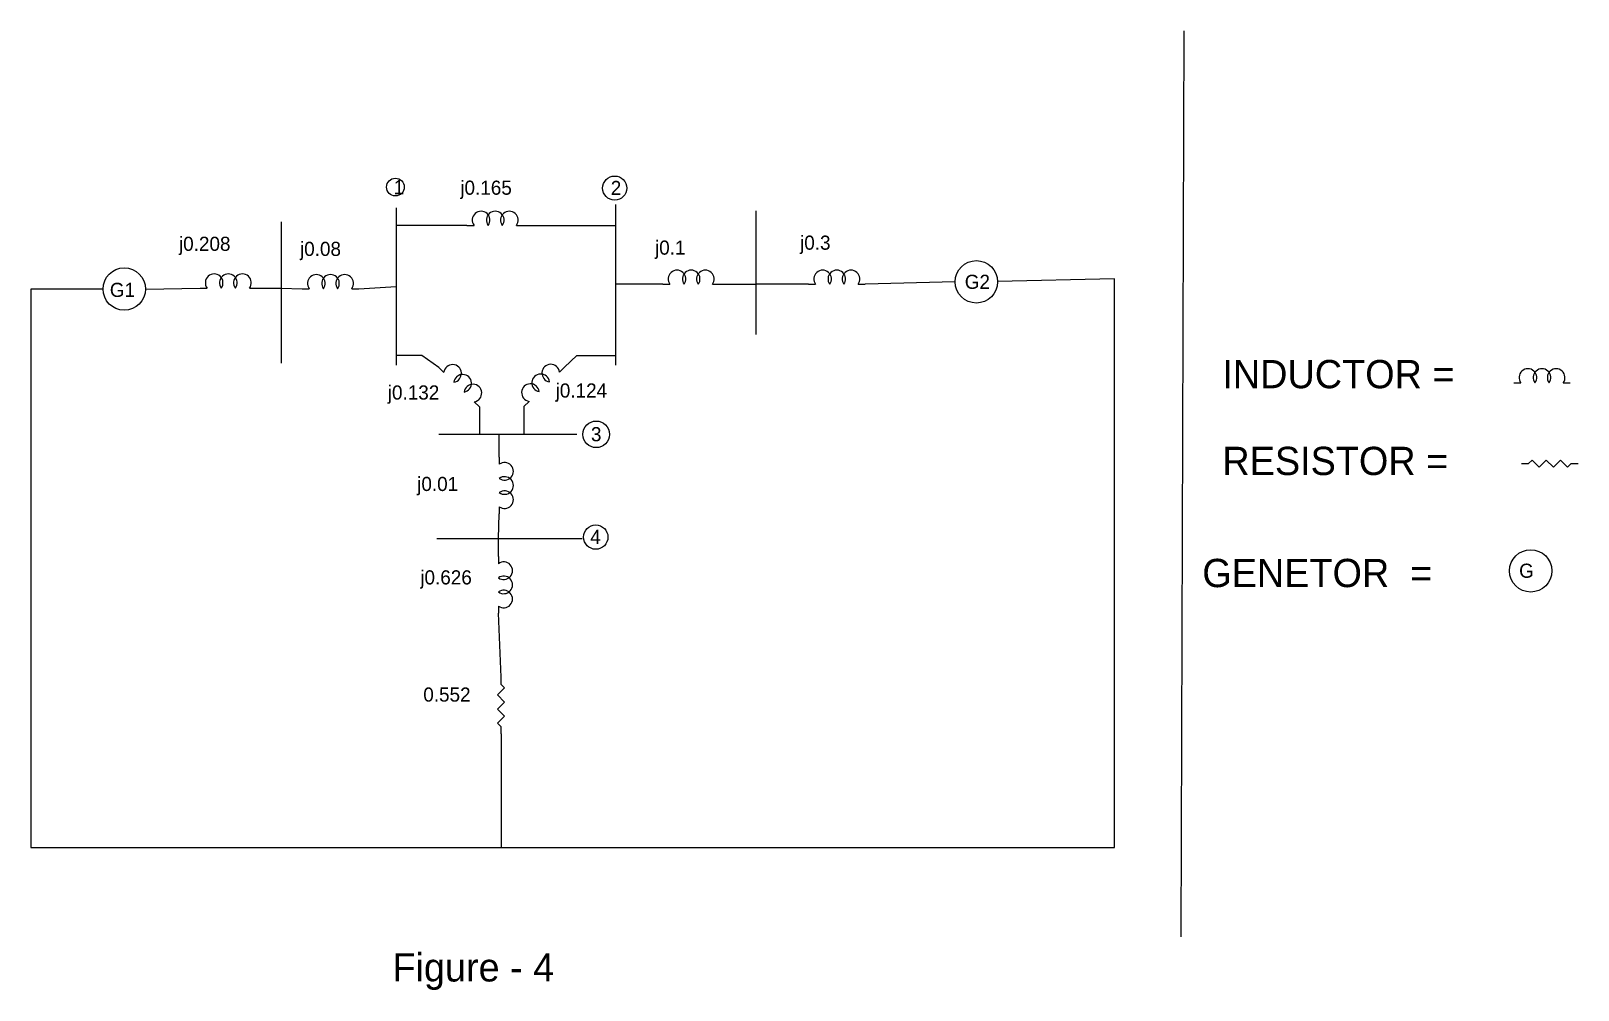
# Model space of a CAD drawing. Header units: inches. Extents: x 19.5 to 72, y 19.3 to 56.5.
# Drawn here: x 36.75 to 47.69, y 19.33 to 26.12 of the extents above; entities that cross this region are included whole.
import ezdxf

# ---------------------------------------------------------------- set-up
doc = ezdxf.new("R2010")
doc.units = ezdxf.units.IN
doc.header["$MEASUREMENT"] = 0

msp = doc.modelspace()

# ---------------------------------------------------------------- texts
at = {"attachment_point": 1}
for s, insert, char_height, width in [('1', (39.318, 25.061), 0.1, 0.63418), ('j0.165', (39.789, 25.057), 0.1, 0.63418), ('2', (40.853, 25.055), 0.1, 0.63418), ('j0.208', (37.799, 24.66), 0.1, 0.63418), ('j0.08', (38.655, 24.624), 0.1, 0.63418), ('j0.1', (41.166, 24.633), 0.1, 0.63418), ('j0.3', (42.192, 24.668), 0.1, 0.63418), ('G1', (37.31, 24.334), 0.1, 0.15307), ('G2', (43.357, 24.391), 0.1, 0.00678), ('INDUCTOR =', (45.179, 23.788), 0.2, 2.25155), ('j0.132', (39.276, 23.608), 0.1, 0.63418), ('j0.124', (40.463, 23.622), 0.1, 0.63418), ('3', (40.713, 23.313), 0.1, 0.63418), ('RESISTOR =', (45.179, 23.174), 0.2, 2.25155), ('j0.01', (39.484, 22.961), 0.1, 0.63418), ('4', (40.708, 22.587), 0.1, 0.63418), ('GENETOR  =', (45.037, 22.381), 0.2, 2.63088), ('G', (47.278, 22.347), 0.1, 0.00678), ('j0.626', (39.506, 22.3), 0.1, 0.63418), ('0.552', (39.527, 21.471), 0.1, 0.63418), ('Figure - 4', (39.309, 19.591), 0.2, 2.47981)]:
    msp.add_mtext(s, dxfattribs=dict(at, insert=insert, char_height=char_height, width=width))

# ---------------------------------------------------------------- blocks, each defined once
blk = doc.blocks.new('Resistor')
at = {"color": 7}
blk.add_lwpolyline([(0, 0), (0.05, 0), (0.075, 0.025), (0.125, -0.025), (0.175, 0.025), (0.225, -0.025), (0.275, 0.025), (0.325, -0.025), (0.35, 0), (0.4, 0)], dxfattribs=at)
blk = doc.blocks.new('Inductor')
at = {"color": 7}
for p, q in [((0, 0), (0.05, 0)), ((0.35, 0), (0.4, 0))]:
    blk.add_line(p, q, dxfattribs=at)
for centre in [(0.1, 0.0375), (0.2, 0.0375), (0.3, 0.0375)]:
    blk.add_arc(centre, 0.0625, 323.1301, 216.8699, dxfattribs=at)

# ---------------------------------------------------------------- linework, layer by layer
for p, q in [((44.887, 19.707), (44.908, 26.116)), ((39.335, 24.865), (39.335, 23.752)), ((40.887, 24.887), (40.887, 23.752)), ((41.879, 24.844), (41.879, 23.968)), ((38.523, 24.765), (38.523, 23.766)), ((39.836, 24.74), (39.335, 24.74)), ((40.236, 24.74), (40.887, 24.74)), ((37.562, 24.29), (37.948, 24.296)), ((38.348, 24.296), (38.523, 24.296)), ((38.523, 24.296), (38.671, 24.292)), ((39.071, 24.292), (39.335, 24.309)), ((41.222, 24.324), (40.887, 24.324)), ((41.622, 24.324), (41.879, 24.324)), ((42.252, 24.324), (41.879, 24.324)), ((43.289, 24.341), (42.652, 24.324)), ((44.417, 24.362), (43.589, 24.344)), ((44.417, 20.34), (44.417, 24.362)), ((37.262, 24.29), (36.752, 24.29)), ((36.752, 24.29), (36.752, 20.34)), ((39.518, 23.82), (39.335, 23.82)), ((39.636, 23.735), (39.518, 23.82)), ((40.527, 23.738), (40.612, 23.82)), ((40.612, 23.82), (40.887, 23.82)), ((39.924, 23.457), (39.924, 23.264)), ((40.239, 23.46), (40.239, 23.264)), ((39.637, 23.264), (40.614, 23.264)), ((40.064, 23.1), (40.064, 23.264)), ((40.058, 22.524), (40.064, 22.7)), ((39.623, 22.524), (40.65, 22.524)), ((40.058, 22.397), (40.058, 22.524)), ((40.077, 21.543), (40.058, 21.997)), ((40.077, 21.143), (40.077, 20.34)), ((36.752, 20.34), (44.417, 20.34))]:
    msp.add_line(p, q)
at = {"color": 7}
for p, q in [((39.836, 24.74), (39.886, 24.74)), ((40.186, 24.74), (40.236, 24.74)), ((37.948, 24.296), (37.998, 24.296)), ((38.298, 24.296), (38.348, 24.296)), ((41.222, 24.324), (41.272, 24.324)), ((41.572, 24.324), (41.622, 24.324)), ((42.252, 24.324), (42.302, 24.324)), ((42.602, 24.324), (42.652, 24.324)), ((38.671, 24.292), (38.721, 24.292)), ((39.021, 24.292), (39.071, 24.292)), ((39.636, 23.735), (39.672, 23.7)), ((40.527, 23.738), (40.491, 23.703)), ((39.888, 23.492), (39.924, 23.457)), ((40.275, 23.495), (40.239, 23.46)), ((40.064, 23.1), (40.064, 23.05)), ((40.064, 22.75), (40.064, 22.7)), ((40.058, 22.397), (40.058, 22.347)), ((40.058, 22.047), (40.058, 21.997))]:
    msp.add_line(p, q, dxfattribs=at)
for centre, radius in [((39.33, 25.011), 0.0628), ((40.881, 25.004), 0.0853), ((40.75, 23.262), 0.094), ((40.747, 22.535), 0.086)]:
    msp.add_circle(centre, radius)
for centre in [(37.412, 24.29), (43.439, 24.341), (47.36, 22.296)]:
    msp.add_circle(centre, 0.15, dxfattribs=at)
for centre, start, end in [((39.936, 24.778), 323.1301, 216.8699), ((40.036, 24.778), 323.1301, 216.8699), ((40.136, 24.778), 323.1301, 216.8699), ((41.322, 24.361), 323.1301, 216.8699), ((41.422, 24.361), 323.1301, 216.8699), ((41.522, 24.361), 323.1301, 216.8699), ((42.352, 24.361), 323.1301, 216.8699), ((42.452, 24.361), 323.1301, 216.8699), ((42.552, 24.361), 323.1301, 216.8699), ((38.048, 24.334), 323.1301, 216.8699), ((38.148, 24.334), 323.1301, 216.8699), ((38.248, 24.334), 323.1301, 216.8699), ((38.771, 24.33), 323.1301, 216.8699), ((38.871, 24.33), 323.1301, 216.8699), ((38.971, 24.33), 323.1301, 216.8699), ((39.734, 23.693), 279.1793, 172.9191), ((40.429, 23.695), 7.0809, 260.8207), ((39.806, 23.623), 279.1793, 172.9191), ((40.357, 23.626), 7.0809, 260.8207), ((39.878, 23.554), 279.1793, 172.9191), ((40.285, 23.557), 7.0809, 260.8207), ((40.102, 23), 233.1301, 126.8699), ((40.102, 22.9), 233.1301, 126.8699), ((40.102, 22.8), 233.1301, 126.8699), ((40.096, 22.297), 233.1301, 126.8699), ((40.096, 22.197), 233.1301, 126.8699), ((40.096, 22.097), 233.1301, 126.8699)]:
    msp.add_arc(centre, 0.0625, start, end, dxfattribs=at)

# ---------------------------------------------------------------- block references
for name, p in [('Inductor', (47.24, 23.626)), ('Resistor', (47.295, 23.055))]:
    msp.add_blockref(name, p)
at = {"rotation": 90}
msp.add_blockref('Resistor', (40.077, 21.143), dxfattribs=at)

msp.set_redraw_order([(e.dxf.handle, doc.entitydb.next_handle()) for e in msp.query("TEXT MTEXT ATTDEF DIMENSION ARC_DIMENSION")])  # texts and dimensions are drawn at this point

doc.saveas('drawing.dxf')
